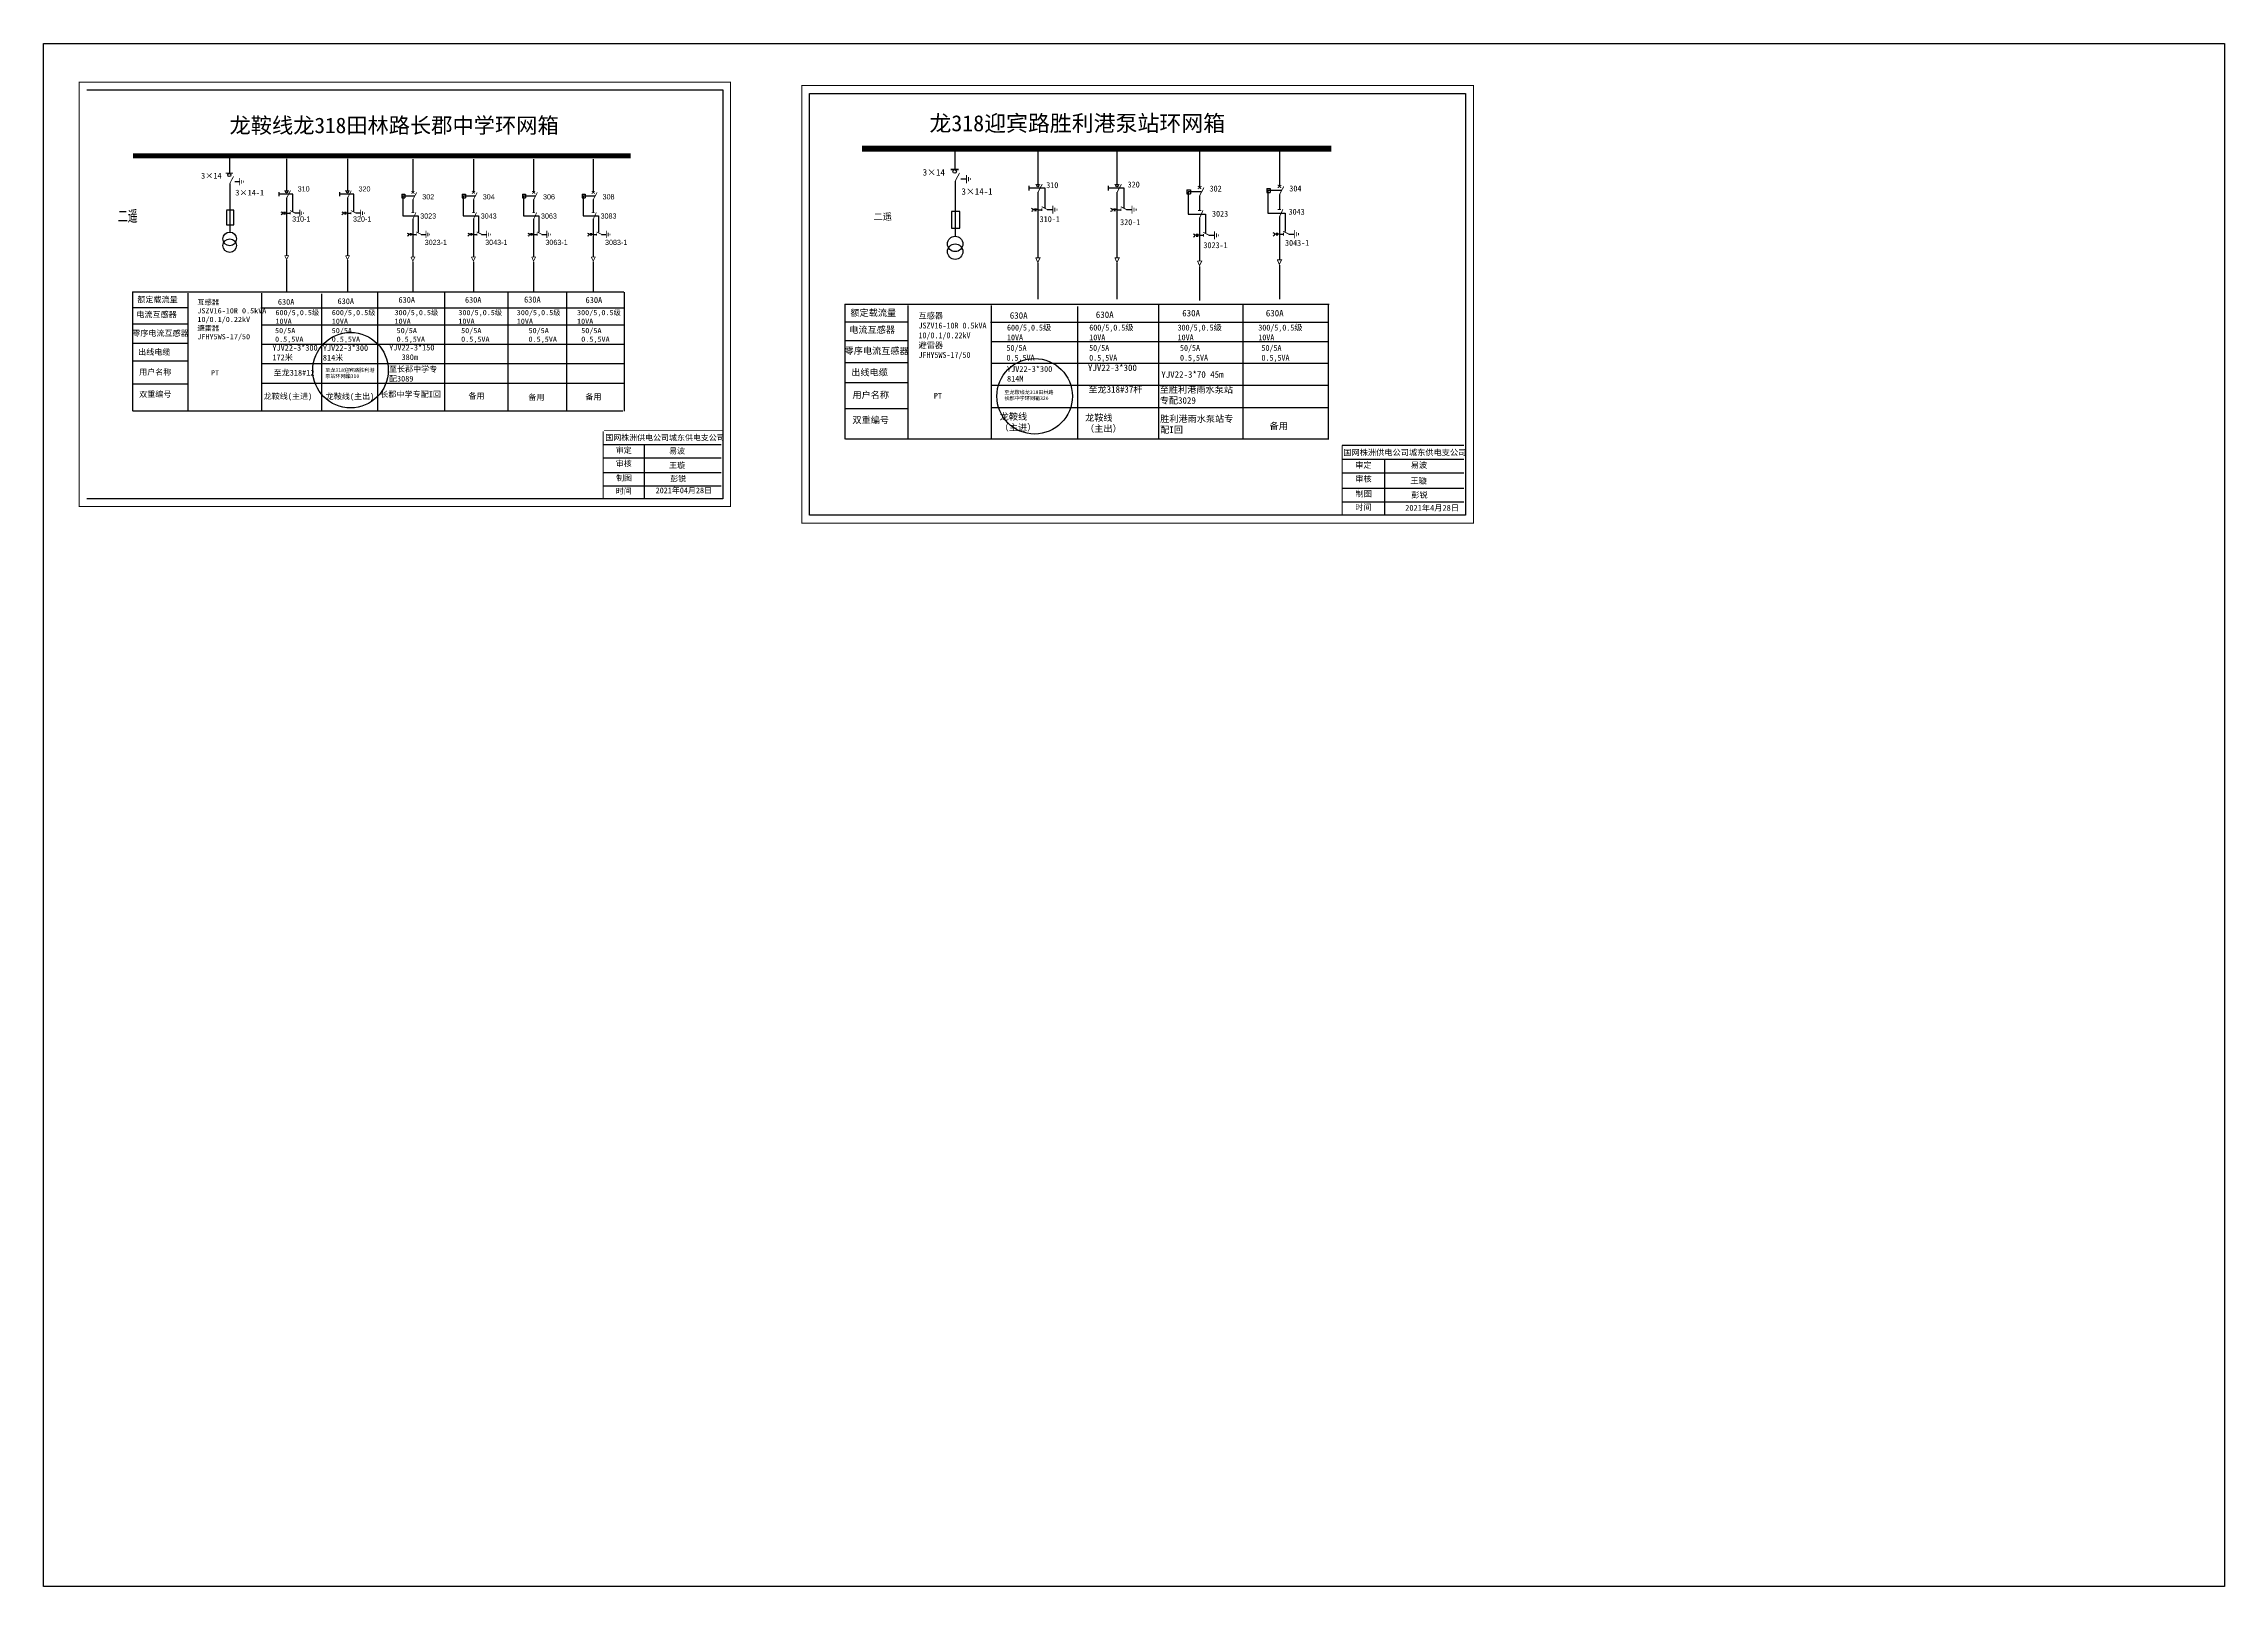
# Model space of a CAD drawing. Extents: x -194 to 226, y -192 to 105.
import ezdxf

# ---------------------------------------------------------------- set-up
doc = ezdxf.new("R2010")
doc.units = 0
doc.header["$LTSCALE"] = 0.774411
doc.linetypes.add('ACAD_ISO02W100', pattern=[15, 12, -3])
doc.linetypes.add('CENTER', pattern=[50.8, 31.75, -6.35, 6.35, -6.35])
doc.layers.get('0').update_dxf_attribs({"linetype": 'CONTINUOUS'})
doc.layers.get('DEFPOINTS').update_dxf_attribs({"linetype": 'CONTINUOUS'})
doc.layers.add('2', color=7, linetype='CONTINUOUS')
doc.layers.add('3', color=7, linetype='CONTINUOUS')
doc.styles.add('hztxt_txtstyle_0.00_0_0', font='simkai.ttf')
doc.styles.add('hztxt_txtstyle_1.80_0_0', font='', dxfattribs={"height": 1.8, "bigfont": 'hztxt.shx'})
doc.styles.add('hztxt_txtstyle_2.70_0_0', font='simkai.ttf', dxfattribs={"height": 2.7})
doc.styles.add('KaiTi_txtstyle_1.11_0_0', font='simkai.ttf', dxfattribs={"height": 1.109414})
doc.styles.add('字体', font='', dxfattribs={"height": 2.5})
doc.styles.add('宋体', font='', dxfattribs={"width": 0.65})
doc.styles.add('宋体_txtstyle_0.00_0_0', font='')
doc.styles.add('宋体_txtstyle_1.62_0_0', font='', dxfattribs={"height": 1.624467})
doc.styles.add('宋体_txtstyle_1.79_0_0', font='', dxfattribs={"height": 1.786914})
doc.styles.get('hztxt_txtstyle_1.80_0_0').set_extended_font_data('hztxt')
doc.styles.get('字体').set_extended_font_data('SimSun')
doc.styles.get('宋体').set_extended_font_data('SimSun')
doc.styles.get('宋体_txtstyle_0.00_0_0').set_extended_font_data('宋体')
doc.styles.get('宋体_txtstyle_1.62_0_0').set_extended_font_data('宋体')
doc.styles.get('宋体_txtstyle_1.79_0_0').set_extended_font_data('宋体')

# ---------------------------------------------------------------- blocks, each defined once
blk = doc.blocks.new('JD')
for points in [[(-2, 0.2), (-2, -0.2), (2, 0.2), (2, -0.2)], [(1, -1.2), (1, -0.8), (-1, -1.2), (-1, -0.8)], [(-0.5, -1.8), (-0.5, -2.2), (0.5, -1.8), (0.5, -2.2)]]:
    blk.add_trace(points)

msp = doc.modelspace()

# ---------------------------------------------------------------- linework, layer by layer
at = {"color": 0}
for p, q in [((-194.22, 105.09), (225.78, 105.09)), ((-18.7, 84.65), (-18.7, 80.92)), ((-2.75, 84.94), (-2.75, 78.01)), ((12.5, 84.94), (12.5, 78.01)), ((28.39, 84.63), (28.39, 77.35)), ((43.77, 84.84), (43.77, 77.56)), ((-158.41, 83.48), (-158.41, 80.19)), ((-147.42, 82.88), (-147.42, 76.77)), ((-135.7, 82.88), (-135.7, 76.77)), ((-123.12, 82.85), (-123.12, 76.43)), ((-111.46, 82.85), (-111.46, 76.43)), ((-99.86, 82.85), (-99.86, 76.43)), ((-88.38, 82.85), (-88.38, 76.43)), ((-158.39, 78.16), (-158.39, 68.83)), ((-157.41, 78.53), (-156.47, 78.53)), ((-125.25, 76.08), (-124.65, 76.08)), ((-125.25, 76.08), (-125.25, 75.42)), ((-124.65, 76.08), (-124.65, 75.42)), ((-113.59, 76.08), (-112.99, 76.08)), ((-113.59, 76.08), (-113.59, 75.42)), ((-112.99, 76.08), (-112.99, 75.42)), ((-101.99, 76.08), (-101.39, 76.08)), ((-101.99, 76.08), (-101.99, 75.42)), ((-101.39, 76.08), (-101.39, 75.42)), ((-90.51, 76.08), (-89.92, 76.08)), ((-90.51, 76.08), (-90.51, 75.42)), ((-89.92, 76.08), (-89.92, 75.42)), ((-18.68, 78.61), (-18.68, 68.03)), ((-17.56, 79.03), (-16.5, 79.03)), ((-2.75, 76.47), (-2.75, 63.88)), ((12.5, 76.47), (12.5, 63.88)), ((25.98, 76.96), (26.66, 76.96)), ((25.98, 76.96), (25.98, 76.2)), ((25.98, 76.2), (26.66, 76.2)), ((26.66, 76.96), (26.66, 76.2)), ((28.39, 75.8), (28.39, 73)), ((41.35, 77.17), (42.03, 77.17)), ((41.35, 77.17), (41.35, 76.42)), ((41.35, 76.42), (42.03, 76.42)), ((42.03, 77.17), (42.03, 76.42)), ((43.77, 76.02), (43.77, 73.21)), ((-147.42, 75.41), (-147.42, 64.3)), ((-147.42, 72.46), (-146.73, 72.46)), ((-145.83, 72.48), (-144.89, 72.48)), ((-135.7, 75.41), (-135.7, 64.3)), ((-135.7, 72.46), (-135.01, 72.46)), ((-134.11, 72.48), (-133.17, 72.48)), ((-125.25, 75.42), (-124.65, 75.42)), ((-123.12, 75.07), (-123.12, 72.59)), ((-113.59, 75.42), (-112.99, 75.42)), ((-111.46, 75.07), (-111.46, 72.59)), ((-101.99, 75.42), (-101.39, 75.42)), ((-99.86, 75.07), (-99.86, 72.59)), ((-90.51, 75.42), (-89.92, 75.42)), ((-88.38, 75.07), (-88.38, 72.59)), ((-2.75, 73.12), (-1.96, 73.12)), ((-0.94, 73.15), (0.13, 73.15)), ((12.5, 73.12), (13.28, 73.12)), ((14.31, 73.15), (15.37, 73.15)), ((28.39, 71.59), (28.39, 63.3)), ((43.77, 71.81), (43.77, 63.52)), ((-123.12, 71.35), (-123.12, 64.05)), ((-123.12, 68.35), (-122.43, 68.35)), ((-121.52, 68.37), (-120.58, 68.37)), ((-111.46, 71.35), (-111.46, 64.05)), ((-111.46, 68.35), (-110.77, 68.35)), ((-109.86, 68.37), (-108.92, 68.37)), ((-99.86, 71.35), (-99.86, 64.05)), ((-99.86, 68.35), (-99.17, 68.35)), ((-98.27, 68.37), (-97.33, 68.37)), ((-88.38, 71.35), (-88.38, 64.05)), ((-88.38, 68.35), (-87.69, 68.35)), ((-86.79, 68.37), (-85.85, 68.37)), ((28.39, 68.19), (29.18, 68.19)), ((30.2, 68.21), (31.27, 68.21)), ((43.77, 68.4), (44.55, 68.4)), ((45.58, 68.43), (46.64, 68.43)), ((-166.39, 51.05), (-177.09, 51.05)), ((-166.35, 54.2), (-177.05, 54.2)), ((-27.7, 51.44), (-39.85, 51.44)), ((-166.39, 47.34), (-177.09, 47.34)), ((-27.75, 47.87), (-39.89, 47.87)), ((-166.43, 43.95), (-177.13, 43.95)), ((-27.75, 43.65), (-39.89, 43.65)), ((-166.39, 39.54), (-177.09, 39.54)), ((-27.8, 39.81), (-39.94, 39.81)), ((-27.75, 34.81), (-39.89, 34.81))]:
    msp.add_line(p, q, dxfattribs=at)
for p, q in [((-194.22, -191.91), (-194.22, 105.09)), ((225.78, 105.09), (225.78, -191.91)), ((225.78, -191.91), (-194.22, -191.91))]:
    msp.add_line(p, q)
at = {"color": 0, "linetype": 'ACAD_ISO02W100'}
for p, q in [((-122.82, 75.74), (-125.06, 75.74)), ((-125.06, 75.74), (-125.06, 71.93)), ((-111.16, 75.74), (-113.4, 75.74)), ((-113.4, 75.74), (-113.4, 71.93)), ((-99.56, 75.74), (-101.8, 75.74)), ((-101.8, 75.74), (-101.8, 71.93)), ((-88.08, 75.74), (-90.32, 75.74)), ((-90.32, 75.74), (-90.32, 71.93)), ((28.73, 76.56), (26.19, 76.56)), ((26.19, 76.56), (26.19, 72.24)), ((44.11, 76.78), (41.57, 76.78)), ((41.57, 76.78), (41.57, 72.46)), ((-125.06, 71.93), (-122.1, 71.93)), ((-122.1, 71.93), (-122.1, 68.78)), ((-113.4, 71.93), (-110.44, 71.93)), ((-110.44, 71.93), (-110.44, 68.78)), ((-101.8, 71.93), (-98.85, 71.93)), ((-98.85, 71.93), (-98.85, 68.78)), ((-90.32, 71.93), (-87.37, 71.93)), ((-87.37, 71.93), (-87.37, 68.78)), ((26.19, 72.24), (29.54, 72.24)), ((29.54, 72.24), (29.54, 68.68)), ((41.57, 72.46), (44.92, 72.46)), ((44.92, 72.46), (44.92, 68.89))]:
    msp.add_line(p, q, dxfattribs=at)
at = {"color": 0, "linetype": 'CENTER'}
for p, q in [((-147.42, 63.41), (-147.42, 57.27)), ((-135.7, 63.41), (-135.7, 57.27)), ((-123.11, 63.07), (-123.11, 57.3)), ((-111.45, 63.07), (-111.45, 57.3)), ((-99.86, 63.07), (-99.86, 57.3)), ((-88.38, 63.07), (-88.38, 57.3)), ((-2.74, 62.86), (-2.74, 55.9)), ((12.5, 62.86), (12.5, 55.9)), ((28.4, 62.19), (28.4, 55.66)), ((43.77, 62.41), (43.77, 55.87))]:
    msp.add_line(p, q, dxfattribs=at)
at = {"color": 0, "linetype": 'Continuous'}
for p, q in [((-177.12, 57.28), (-82.45, 57.28)), ((-177.07, 34.34), (-177.07, 57.28)), ((-166.45, 57.04), (-166.45, 34.35)), ((-152.24, 57.04), (-152.24, 34.35)), ((-140.72, 56.89), (-140.72, 34.36)), ((-129.89, 57.24), (-129.89, 34.35)), ((-117, 57.24), (-117, 34.35)), ((-104.8, 57.23), (-104.8, 34.33)), ((-93.53, 57.15), (-93.53, 34.25)), ((-82.4, 57.27), (-82.4, 34.33)), ((-39.92, 54.93), (53.34, 54.93)), ((-39.87, 28.91), (-39.87, 54.93)), ((-27.81, 54.65), (-27.81, 28.91)), ((-11.7, 54.65), (-11.7, 28.91)), ((20.5, 54.88), (20.5, 28.92)), ((36.72, 54.88), (36.72, 28.92)), ((53.16, 54.87), (53.16, 28.9)), ((-152.41, 54.22), (-82.42, 54.22)), ((-152.24, 50.92), (-82.4, 50.92)), ((-11.89, 51.46), (53.16, 51.46)), ((4.91, 54.48), (4.91, 28.93)), ((-152.24, 47.24), (-82.51, 47.24)), ((-11.7, 47.72), (53.16, 47.72)), ((-152.24, 43.51), (-82.32, 43.51)), ((-11.7, 43.54), (53.16, 43.54)), ((-152.24, 39.72), (-82.42, 39.72)), ((-11.7, 39.31), (53.16, 39.31)), ((-82.66, 34.34), (-177, 34.34)), ((-11.7, 35.01), (53.16, 35.01)), ((-86.46, 27.94), (-63.71, 27.94)), ((-86.46, 25.35), (-63.71, 25.35)), ((-78.57, 27.95), (-78.57, 17.6)), ((53.16, 28.91), (-39.78, 28.91)), ((55.86, 27.79), (79.32, 27.79)), ((-86.46, 22.52), (-63.71, 22.52)), ((55.86, 25.11), (79.32, 25.11)), ((55.86, 22.44), (79.32, 22.44)), ((64, 25.08), (64, 14.45)), ((-86.46, 19.93), (-63.71, 19.93)), ((55.86, 19.53), (79.32, 19.53)), ((55.86, 16.85), (79.32, 16.85))]:
    msp.add_line(p, q, dxfattribs=at)
for points, const_width in [([(-187.4, 97.66), (-61.92, 97.66), (-61.92, 15.96), (-187.4, 15.96)], 0.182), ([(-48.22, 97.01), (81.17, 97.01), (81.17, 12.76), (-48.22, 12.76)], 0.188)]:
    msp.add_lwpolyline(points, close=True, dxfattribs=dict(at, const_width=const_width))
msp.add_lwpolyline([(-185.93, 96.19), (-63.4, 96.19), (-63.4, 17.44), (-185.93, 17.44)], dxfattribs=at)
msp.add_lwpolyline([(-46.7, 95.49), (79.65, 95.49), (79.65, 14.28), (-46.7, 14.28)], close=True, dxfattribs=at)
at = {"color": 0}
for points, const_width in [([(-36.61, 84.86), (53.79, 84.86)], 1.13), ([(-177, 83.48), (-81.15, 83.48)], 0.998), ([(-159.16, 80.15), (-157.76, 80.15)], 0.238), ([(-19.55, 80.86), (-17.96, 80.86)], 0.27), ([(-18.68, 78.57), (-17.83, 80.18)], 0.17), ([(-158.39, 78.12), (-157.64, 79.54)], 0.15), ([(-147.86, 76.75), (-146.98, 76.75)], 0.15), ([(-147.42, 75.37), (-146.67, 76.79)], 0.15), ([(-136.15, 76.75), (-135.26, 76.75)], 0.15), ([(-135.7, 75.37), (-134.96, 76.79)], 0.15), ([(-123.4, 76.21), (-122.79, 76.66)], 0.15), ([(-123.4, 76.71), (-122.81, 76.22)], 0.15), ([(-123.12, 75.03), (-122.37, 76.45)], 0.15), ([(-111.74, 76.21), (-111.13, 76.66)], 0.15), ([(-111.74, 76.71), (-111.15, 76.22)], 0.15), ([(-111.46, 75.03), (-110.71, 76.45)], 0.15), ([(-100.15, 76.21), (-99.54, 76.66)], 0.15), ([(-100.14, 76.71), (-99.55, 76.22)], 0.15), ([(-99.86, 75.03), (-99.11, 76.45)], 0.15), ([(-88.66, 76.71), (-88.08, 76.22)], 0.15), ([(-88.67, 76.21), (-88.06, 76.66)], 0.15), ([(-88.38, 75.03), (-87.63, 76.45)], 0.15), ([(-3.25, 77.99), (-2.25, 77.99)], 0.17), ([(-2.75, 76.42), (-1.9, 78.03)], 0.17), ([(12, 77.99), (13, 77.99)], 0.17), ([(12.5, 76.42), (13.35, 78.03)], 0.17), ([(28.07, 77.1), (28.76, 77.61)], 0.17), ([(28.08, 77.66), (28.74, 77.11)], 0.17), ([(28.39, 75.76), (29.24, 77.37)], 0.17), ([(43.45, 77.31), (44.14, 77.83)], 0.17), ([(43.45, 77.88), (44.12, 77.32)], 0.17), ([(43.77, 75.98), (44.62, 77.59)], 0.17), ([(-146.77, 72.96), (-145.77, 72.46)], 0.15), ([(-146.73, 72.69), (-146.73, 72.23)], 0.15), ([(-135.05, 72.96), (-134.05, 72.46)], 0.15), ([(-135.01, 72.69), (-135.01, 72.23)], 0.15), ([(-123.39, 72.55), (-122.83, 72.55)], 0.15), ([(-123.15, 71.17), (-122.52, 72.58)], 0.15), ([(-111.73, 72.55), (-111.17, 72.55)], 0.15), ([(-111.49, 71.17), (-110.86, 72.58)], 0.15), ([(-100.13, 72.55), (-99.57, 72.55)], 0.15), ([(-99.89, 71.17), (-99.26, 72.58)], 0.15), ([(-88.65, 72.55), (-88.1, 72.55)], 0.15), ([(-88.41, 71.17), (-87.78, 72.58)], 0.15), ([(-2.01, 73.69), (-0.88, 73.12)], 0.17), ([(-1.96, 73.39), (-1.96, 72.86)], 0.17), ([(13.24, 73.69), (14.37, 73.12)], 0.17), ([(13.28, 73.39), (13.28, 72.86)], 0.17), ([(28.09, 72.95), (28.72, 72.95)], 0.17), ([(28.36, 71.39), (29.07, 72.99)], 0.17), ([(43.47, 73.17), (44.09, 73.17)], 0.17), ([(43.74, 71.6), (44.45, 73.2)], 0.17), ([(-122.46, 68.85), (-121.47, 68.35)], 0.15), ([(-122.43, 68.58), (-122.43, 68.12)], 0.15), ([(-110.81, 68.85), (-109.81, 68.35)], 0.15), ([(-110.77, 68.58), (-110.77, 68.12)], 0.15), ([(-99.21, 68.85), (-98.21, 68.35)], 0.15), ([(-99.17, 68.58), (-99.17, 68.12)], 0.15), ([(-87.73, 68.85), (-86.73, 68.35)], 0.15), ([(-87.69, 68.58), (-87.69, 68.12)], 0.15), ([(29.13, 68.76), (30.27, 68.19)], 0.17), ([(29.18, 68.45), (29.18, 67.93)], 0.17), ([(44.51, 68.97), (45.64, 68.4)], 0.17), ([(44.55, 68.67), (44.55, 68.14)], 0.17), ([(-147.79, 64.28), (-147.03, 64.28), (-147.42, 63.51), (-147.78, 64.3)], 0.15), ([(-136.07, 64.28), (-135.31, 64.28), (-135.7, 63.51), (-136.06, 64.3)], 0.15), ([(-123.48, 64), (-122.72, 64), (-123.11, 63.23), (-123.48, 64.02)], 0.15), ([(-111.83, 64), (-111.06, 64), (-111.45, 63.23), (-111.82, 64.02)], 0.15), ([(-100.23, 64), (-99.47, 64), (-99.86, 63.23), (-100.22, 64.02)], 0.15), ([(-88.75, 64), (-87.99, 64), (-88.38, 63.23), (-88.74, 64.02)], 0.15), ([(-3.17, 63.85), (-2.3, 63.85), (-2.74, 62.98), (-3.16, 63.87)], 0.17), ([(12.08, 63.85), (12.95, 63.85), (12.5, 62.98), (12.09, 63.87)], 0.17), ([(27.98, 63.25), (28.84, 63.25), (28.4, 62.38), (27.99, 63.27)], 0.17), ([(43.35, 63.47), (44.22, 63.47), (43.77, 62.59), (43.36, 63.48)], 0.17)]:
    msp.add_lwpolyline(points, dxfattribs=dict(at, const_width=const_width))
for points in [[(-148.93, 76.52), (-148.93, 75.69)], [(-137.21, 76.52), (-137.21, 75.69)], [(-4.46, 77.73), (-4.46, 76.79)], [(10.79, 77.73), (10.79, 76.79)], [(-158.98, 72.99), (-158.98, 70.19), (-157.6, 70.19), (-157.6, 73.03), (-158.98, 73.03)], [(-147.93, 72.47), (-148.24, 72.47)], [(-147.93, 72.68), (-147.93, 72.22)], [(-147.79, 72.68), (-147.79, 72.22)], [(-147.42, 72.47), (-147.79, 72.47)], [(-136.21, 72.47), (-136.52, 72.47)], [(-136.21, 72.68), (-136.21, 72.22)], [(-136.07, 72.68), (-136.07, 72.22)], [(-135.71, 72.47), (-136.07, 72.47)], [(-19.35, 72.75), (-19.35, 69.58), (-17.78, 69.58), (-17.78, 72.79), (-19.35, 72.79)], [(-3.32, 73.13), (-3.68, 73.13)], [(-3.32, 73.37), (-3.32, 72.85)], [(-3.16, 73.37), (-3.16, 72.85)], [(-2.75, 73.13), (-3.16, 73.13)], [(11.93, 73.13), (11.57, 73.13)], [(11.93, 73.37), (11.93, 72.85)], [(12.09, 73.37), (12.09, 72.85)], [(12.5, 73.13), (12.09, 73.13)], [(-123.62, 68.36), (-123.94, 68.36)], [(-123.62, 68.57), (-123.62, 68.12)], [(-123.48, 68.57), (-123.48, 68.12)], [(-123.12, 68.36), (-123.48, 68.36)], [(-111.96, 68.36), (-112.28, 68.36)], [(-111.96, 68.57), (-111.96, 68.12)], [(-111.82, 68.57), (-111.82, 68.12)], [(-111.46, 68.36), (-111.82, 68.36)], [(-100.36, 68.36), (-100.68, 68.36)], [(-100.36, 68.57), (-100.36, 68.12)], [(-100.22, 68.57), (-100.22, 68.12)], [(-99.86, 68.36), (-100.22, 68.36)], [(-88.89, 68.36), (-89.2, 68.36)], [(-88.89, 68.57), (-88.89, 68.12)], [(-88.75, 68.57), (-88.75, 68.12)], [(-88.39, 68.36), (-88.75, 68.36)], [(27.82, 68.2), (27.46, 68.2)], [(27.82, 68.44), (27.82, 67.92)], [(27.98, 68.44), (27.98, 67.92)], [(28.39, 68.2), (27.98, 68.2)], [(43.2, 68.41), (42.84, 68.41)], [(43.2, 68.65), (43.2, 68.14)], [(43.36, 68.65), (43.36, 68.14)], [(43.77, 68.41), (43.36, 68.41)]]:
    msp.add_lwpolyline(points, dxfattribs=at)
at = {"color": 0, "linetype": 'ACAD_ISO02W100'}
for points in [[(-146.2, 72.69), (-146.2, 76.11), (-148.93, 76.11)], [(-134.48, 72.69), (-134.48, 76.11), (-137.21, 76.11)], [(-1.36, 73.39), (-1.36, 77.26), (-4.46, 77.26)], [(13.89, 73.39), (13.89, 77.26), (10.79, 77.26)]]:
    msp.add_lwpolyline(points, dxfattribs=at)
at = {"color": 0}
for points in [[(-148.51, 72.72, -0.877934), (-148.5, 72.12)], [(-136.79, 72.72, -0.877934), (-136.78, 72.12)], [(-3.98, 73.42, -0.877934), (-3.97, 72.74)], [(11.27, 73.42, -0.877934), (11.28, 72.74)], [(-124.2, 68.62, -0.877934), (-124.19, 68.01)], [(-112.55, 68.62, -0.877934), (-112.53, 68.01)], [(-100.95, 68.62, -0.877934), (-100.94, 68.01)], [(-89.47, 68.62, -0.877934), (-89.46, 68.01)], [(27.16, 68.49, -0.877934), (27.17, 67.8)], [(42.54, 68.7, -0.877934), (42.55, 68.02)]]:
    msp.add_lwpolyline(points, format="xyb", dxfattribs=at)
at = {"color": 0, "linetype": 'Continuous'}
for points, const_width in [([(-86.46, 30.44), (-86.48, 17.64)], 0.182), ([(-86.28, 30.58), (-63.53, 30.58)], 0.182), ([(55.81, 27.8), (79.27, 27.8)], 0.188), ([(55.86, 27.78), (55.85, 14.5)], 0.188)]:
    msp.add_lwpolyline(points, dxfattribs=dict(at, const_width=const_width))
at = {"color": 0}
for centre, radius in [((-158.46, 79.81), 0.305), ((-18.75, 80.48), 0.345), ((-147.42, 76.54), 0.192), ((-135.7, 76.54), 0.192), ((-2.75, 77.75), 0.218), ((12.5, 77.75), 0.218)]:
    msp.add_circle(centre, radius, dxfattribs=at)
at = {"color": 1, "linetype": 'Continuous'}
for centre in [(-135.11, 42.22), (-3.36, 37.2)]:
    msp.add_circle(centre, 7.27, dxfattribs=at)
at = {"layer": '2', "color": 0}
for centre, radius in [((-158.38, 67.5), 1.31), ((-158.38, 66.2), 1.31), ((-18.67, 66.52), 1.48), ((-18.67, 65.04), 1.48)]:
    msp.add_circle(centre, radius, dxfattribs=at)

# ---------------------------------------------------------------- block references
at = {"color": 0, "rotation": 90}
for p, xscale, yscale, zscale in [((-156.45, 78.5), 0.3494655254594932, 0.3494655254594932, 0.3494655254595134), ((-16.48, 79), 0.3963764261696419, 0.3963764261696419, 0.3963764261696722), ((-144.88, 72.45), 0.3494655254594932, 0.3494655254594932, 0.3494655254595134), ((-133.16, 72.45), 0.3494655254594932, 0.3494655254594932, 0.3494655254595134), ((0.14, 73.12), 0.3963764261696419, 0.3963764261696419, 0.3963764261696722), ((15.39, 73.12), 0.3963764261696419, 0.3963764261696419, 0.3963764261696722), ((-120.57, 68.35), 0.3494655254594932, 0.3494655254594932, 0.3494655254595134), ((-108.91, 68.35), 0.3494655254594932, 0.3494655254594932, 0.3494655254595134), ((-97.31, 68.35), 0.3494655254594932, 0.3494655254594932, 0.3494655254595134), ((-85.84, 68.35), 0.3494655254594932, 0.3494655254594932, 0.3494655254595134), ((31.28, 68.18), 0.3963764261696419, 0.3963764261696419, 0.3963764261696722), ((46.66, 68.4), 0.3963764261696419, 0.3963764261696419, 0.3963764261696722)]:
    msp.add_blockref('JD', p, dxfattribs=dict(at, xscale=xscale, yscale=yscale, zscale=zscale))

# ---------------------------------------------------------------- texts
at = {"color": 0, "linetype": 'Continuous'}
for s, height, style, p in [('3×14', 1.109, 'hztxt_txtstyle_2.70_0_0', (-163.9, 79.1)), ('3×14', 1.258, '宋体_txtstyle_1.79_0_0', (-24.92, 79.68)), ('3×14-1', 1.109, 'hztxt_txtstyle_2.70_0_0', (-157.31, 75.85)), ('3×14-1', 1.258, '宋体_txtstyle_1.79_0_0', (-17.45, 75.99)), ('310', 1.144, '宋体_txtstyle_1.62_0_0', (-1.13, 77.27)), ('320', 1.144, '宋体_txtstyle_1.62_0_0', (14.55, 77.39)), ('302', 1.144, '宋体_txtstyle_1.62_0_0', (30.33, 76.61)), ('304', 1.144, '宋体_txtstyle_1.62_0_0', (45.69, 76.63)), ('310-1', 1.144, '宋体_txtstyle_1.62_0_0', (-2.39, 70.72)), ('3023', 1.144, '宋体_txtstyle_1.62_0_0', (30.8, 71.77)), ('3043', 1.144, '宋体_txtstyle_1.62_0_0', (45.55, 72.14)), ('320-1', 1.144, '宋体_txtstyle_1.62_0_0', (13.11, 70.14)), ('3043-1', 1.144, '宋体_txtstyle_1.62_0_0', (44.86, 66.16)), ('3023-1', 1.144, '宋体_txtstyle_1.62_0_0', (29.15, 65.71))]:
    msp.add_text(s, height=height, dxfattribs=dict(at, style=style)).set_placement(p)
at = {"color": 0, "style": 'hztxt_txtstyle_1.80_0_0'}
for s, p in [('310', (-145.29, 76.62)), ('320', (-133.57, 76.62)), ('302', (-121.3, 75.1)), ('304', (-109.64, 75.1)), ('306', (-98.04, 75.1)), ('308', (-86.57, 75.1)), ('310-1', (-146.36, 70.82)), ('320-1', (-134.64, 70.82)), ('3023', (-121.69, 71.4)), ('3043', (-110.04, 71.4)), ('3063', (-98.44, 71.4)), ('3083', (-86.96, 71.4)), ('3023-1', (-120.83, 66.33)), ('3043-1', (-109.18, 66.33)), ('3063-1', (-97.58, 66.33)), ('3083-1', (-86.1, 66.33))]:
    msp.add_text(s, height=0.998, dxfattribs=at).set_placement(p)
at = {"color": 0, "linetype": 'Continuous', "attachment_point": 1}
for s, insert, char_height, width, style in [('{\\C256;龙鞍线龙318田林路长郡中学环网箱}', (-158.43, 90.85), 3, 90.5642, '字体'), ('{\\fSimSun|b0|i0|c134|p2;额定载流量}', (-176.17, 56.37), 1.1094, 17.8852, 'hztxt_txtstyle_2.70_0_0'), ('\\A1;{\\fSimSun|b0|i0|c134|p2;互感器\\PJSZV16-10R 0.5kVA\\P10/0.1/0.22kV\\P避雷器\\PJFHY5WS-17/50}', (-164.61, 55.82), 0.9985, 18.4113, 'hztxt_txtstyle_2.70_0_0'), ('{\\fSimSun|b0|i0|c134|p2;630A}', (-149.1, 55.92), 1.1094, 17.8852, 'hztxt_txtstyle_2.70_0_0'), ('{\\fSimSun|b0|i0|c134|p2;630A}', (-137.61, 56.05), 1.1094, 17.8852, 'hztxt_txtstyle_2.70_0_0'), ('{\\fSimSun|b0|i0|c134|p2;630A}', (-125.87, 56.31), 1.1094, 17.8852, 'hztxt_txtstyle_2.70_0_0'), ('{\\fSimSun|b0|i0|c134|p2;630A}', (-113.07, 56.31), 1.1094, 17.8852, 'hztxt_txtstyle_2.70_0_0'), ('{\\fSimSun|b0|i0|c134|p2;630A}', (-101.69, 56.4), 1.1757, 9.454, 'hztxt_txtstyle_0.00_0_0'), ('{\\fSimSun|b0|i0|c134|p2;630A}', (-89.84, 56.31), 1.1757, 9.454, 'hztxt_txtstyle_0.00_0_0'), ('{\\fSimSun|b0|i0|c134|p2;电流互感器}', (-176.36, 53.49), 1.1094, 17.8852, 'hztxt_txtstyle_2.70_0_0'), ('{\\fSimSun|b0|i0|c134|p2;50/5A\\P0.5,5VA}', (-149.65, 50.35), 0.9985, 17.8852, 'hztxt_txtstyle_2.70_0_0'), ('\\A1;{\\fSimSun|b0|i0|c134|p2;600/5,0.5级\\P10VA}', (-149.57, 53.81), 0.9985, 18.4113, 'hztxt_txtstyle_2.70_0_0'), ('{\\fSimSun|b0|i0|c134|p2;50/5A\\P0.5,5VA}', (-138.74, 50.35), 0.9985, 17.8852, 'hztxt_txtstyle_2.70_0_0'), ('\\A1;{\\fSimSun|b0|i0|c134|p2;600/5,0.5级\\P10VA}', (-138.73, 53.81), 0.9985, 18.4113, 'hztxt_txtstyle_2.70_0_0'), ('\\A1;{\\fSimSun|b0|i0|c134|p2;300/5,0.5级\\P10VA}', (-126.64, 53.81), 0.9985, 18.4113, 'hztxt_txtstyle_2.70_0_0'), ('{\\fSimSun|b0|i0|c134|p2;50/5A\\P0.5,5VA}', (-126.24, 50.35), 0.9985, 17.8852, 'hztxt_txtstyle_2.70_0_0'), ('\\A1;{\\fSimSun|b0|i0|c134|p2;300/5,0.5级\\P10VA}', (-114.35, 53.81), 0.9985, 18.4113, 'hztxt_txtstyle_2.70_0_0'), ('{\\fSimSun|b0|i0|c134|p2;50/5A\\P0.5,5VA}', (-113.81, 50.35), 0.9985, 17.8852, 'hztxt_txtstyle_2.70_0_0'), ('\\A1;{\\fSimSun|b0|i0|c134|p2;300/5,0.5级\\P10VA}', (-103.1, 53.81), 0.9985, 18.4113, 'hztxt_txtstyle_2.70_0_0'), ('{\\fSimSun|b0|i0|c134|p2;50/5A\\P0.5,5VA}', (-100.83, 50.35), 0.9985, 17.8852, 'hztxt_txtstyle_2.70_0_0'), ('\\A1;{\\fSimSun|b0|i0|c134|p2;300/5,0.5级\\P10VA}', (-91.49, 53.81), 0.9985, 18.4113, 'hztxt_txtstyle_2.70_0_0'), ('{\\fSimSun|b0|i0|c134|p2;50/5A\\P0.5,5VA}', (-90.68, 50.35), 0.9985, 17.8852, 'hztxt_txtstyle_2.70_0_0'), ('{\\fSimSun|b0|i0|c134|p2;零序电流互感器}', (-177.15, 49.91), 1.1094, 17.8852, 'hztxt_txtstyle_2.70_0_0'), ('{\\fSimSun|b0|i0|c134|p2;出线电缆}', (-176.01, 46.27), 1.1094, 17.8852, 'hztxt_txtstyle_2.70_0_0'), ('{\\fSimSun|b0|i0|c134|p2;YJV22-3*300\\P172米}', (-150.16, 47.09), 1.1094, 17.8852, 'hztxt_txtstyle_2.70_0_0'), ('{\\fSimSun|b0|i0|c134|p2;YJV22-3*300\\P814米}', (-140.44, 47.04), 1.1094, 17.8852, 'hztxt_txtstyle_2.70_0_0'), ('{\\fSimSun|b0|i0|c134|p2;YJV22-3*150\\P   380m}', (-127.67, 47.13), 1.1094, 9.2379, 'hztxt_txtstyle_2.70_0_0'), ('{\\fSimSun|b0|i0|c134|p2;用户名称}', (-175.82, 42.42), 1.1094, 17.8852, 'hztxt_txtstyle_2.70_0_0'), ('{\\fSimSun|b0|i0|c134|p2;PT}', (-162, 42.22), 1.0024, 7.7986, 'hztxt_txtstyle_0.00_0_0'), ('{\\fSimSun|b0|i0|c134|p2;至龙318#12}', (-149.92, 42.29), 1.1094, 9.6036, 'hztxt_txtstyle_2.70_0_0'), ('{\\fSimSun|b0|i0|c134|p2;\\C256;至龙318迎宾路胜利港泵站环网箱310}', (-139.98, 42.59), 0.7, 9.6036, 'hztxt_txtstyle_2.70_0_0'), ('{\\fSimSun|b0|i0|c134|p2;双重编号}', (-175.82, 38.16), 1.1094, 17.8852, 'hztxt_txtstyle_2.70_0_0'), ('{\\fSimSun|b0|i0|c134|p2;龙鞍线(主进)}', (-151.85, 37.77), 1.1094, 12.4276, 'hztxt_txtstyle_2.70_0_0'), ('{\\fSimSun|b0|i0|c134|p2;龙鞍线(主出)}', (-139.89, 37.73), 1.1094, 12.4276, 'hztxt_txtstyle_2.70_0_0'), ('{\\fSimSun|b0|i0|c134|p2;长郡中学专配I回}', (-129.37, 38.13), 1.1094, 12.4276, 'hztxt_txtstyle_2.70_0_0'), ('{\\fSimSun|b0|i0|c134|p2;备用}', (-112.4, 37.81), 1.1094, 12.4276, 'hztxt_txtstyle_2.70_0_0'), ('{\\fSimSun|b0|i0|c134|p2;备用}', (-89.88, 37.65), 1.1094, 12.4276, 'hztxt_txtstyle_2.70_0_0'), ('{\\fSimSun|b0|i0|c134|p2;\\C256;至龙鞍线龙318田林路长郡中学环网箱320}', (-9.18, 38.33), 0.7, 9.6036, 'hztxt_txtstyle_2.70_0_0'), ('{\\fSimSun|b0|i0|c134|p2;备用}', (-100.86, 37.58), 1.1094, 12.4276, 'hztxt_txtstyle_2.70_0_0'), ('国网株洲供电公司城东供电支公司', (-86.04, 29.78), 1.0944, 29.9201, '字体'), ('\\f\uffbfﾬￌﾣﾤ_GB2312|b0|i0|c134|p49;审定', (-84.02, 27.37), 1.0944, 8.5588, '字体'), ('易波', (-73.76, 27.22), 1.094, 8.5588, '字体'), ('\\f\uffbfﾬￌﾣﾤ_GB2312|b0|i0|c134|p49;制图', (-83.96, 22.01), 1.0944, 8.5588, '字体'), ('\\f\uffbfﾬￌﾣﾤ_GB2312|b0|i0|c134|p49;审核', (-84.02, 24.79), 1.0944, 8.5588, '字体'), ('王璇', (-73.77, 24.47), 1.094, 8.5588, '字体'), ('彭锐', (-73.54, 21.87), 1.094, 8.5588, '字体'), ('\\f\uffbfﾬￌﾣﾤ_GB2312|b0|i0|c134|p49;时间', (-84.02, 19.5), 1.0944, 8.5588, '字体'), ('2021年04月28日', (-76.35, 19.63), 1.0944, 16.0081, '字体')]:
    msp.add_mtext(s, dxfattribs=dict(at, insert=insert, char_height=char_height, width=width, style=style))
at = {"color": 0, "linetype": 'Continuous', "lineweight": -2, "attachment_point": 1, "style": '宋体_txtstyle_0.00_0_0'}
for s, insert, char_height, width in [('{\\C256;龙318迎宾路胜利港泵站环网箱}', (-23.62, 91.31), 3.0934, 88.4187), ('{\\fSimSun|b0|i0|c134|p2;二遥}', (-34.37, 72.41), 1.2583, 20.2861), ('{\\fSimSun|b0|i0|c134|p2;电流互感器}', (-39.06, 50.63), 1.2583, 20.2861), ('{\\fSimSun|b0|i0|c134|p2;额定载流量}', (-38.84, 53.9), 1.2583, 20.2861), ('\\A1;{\\fSimSun|b0|i0|c134|p2;互感器\\PJSZV16-10R 0.5kVA\\P10/0.1/0.22kV\\P避雷器\\PJFHY5WS-17/50}', (-25.73, 53.27), 1.1325, 20.8827), ('\\A1;{\\fSimSun|b0|i0|c134|p2;600/5,0.5级\\P10VA}', (-8.68, 50.99), 1.1325, 20.8827), ('{\\fSimSun|b0|i0|c134|p2;630A}', (-8.14, 53.38), 1.2583, 20.2861), ('\\A1;{\\fSimSun|b0|i0|c134|p2;600/5,0.5级\\P10VA}', (7.17, 50.99), 1.1325, 20.8827), ('{\\fSimSun|b0|i0|c134|p2;630A}', (8.43, 53.53), 1.2583, 20.2861), ('\\A1;{\\fSimSun|b0|i0|c134|p2;300/5,0.5级\\P10VA}', (24.18, 50.99), 1.1325, 20.8827), ('{\\fSimSun|b0|i0|c134|p2;630A}', (25.07, 53.83), 1.2583, 20.2861), ('\\A1;{\\fSimSun|b0|i0|c134|p2;300/5,0.5级\\P10VA}', (39.72, 50.99), 1.1325, 20.8827), ('{\\fSimSun|b0|i0|c134|p2;630A}', (41.17, 53.83), 1.2583, 20.2861), ('{\\fSimSun|b0|i0|c134|p2;零序电流互感器}', (-39.95, 46.57), 1.2583, 20.2861), ('{\\fSimSun|b0|i0|c134|p2;50/5A\\P0.5,5VA}', (-8.77, 47.07), 1.1325, 20.2861), ('{\\fSimSun|b0|i0|c134|p2;50/5A\\P0.5,5VA}', (7.15, 47.07), 1.1325, 20.2861), ('{\\fSimSun|b0|i0|c134|p2;50/5A\\P0.5,5VA}', (24.64, 47.07), 1.1325, 20.2861), ('{\\fSimSun|b0|i0|c134|p2;50/5A\\P0.5,5VA}', (40.33, 47.07), 1.1325, 20.2861), ('{\\fSimSun|b0|i0|c134|p2;出线电缆}', (-38.67, 42.44), 1.2583, 20.2861), ('YJV22-3*300', (6.92, 43.32), 1.2583, 20.2861), ('YJV22-3*70 45m', (21.04, 42.02), 1.2583, 20.2861), ('{\\fSimSun|b0|i0|c134|p2;用户名称}', (-38.45, 38.08), 1.2583, 20.2861), ('{\\fSimSun|b0|i0|c134|p2;PT}', (-22.77, 37.85), 1.137, 8.8455), ('至龙318#37杆', (6.99, 39.14), 1.258, 12.8159), ('至{\\C256;胜利港雨水泵站专配3029}', (20.74, 39.12), 1.2583, 15.4513), ('龙鞍线\\P（主进）', (-10.09, 33.92), 1.258, 12.8159), ('龙鞍线\\P（主出）', (6.36, 33.7), 1.258, 12.8159), ('{\\C256;胜利港雨水泵站专配I回}', (20.82, 33.48), 1.2583, 15.4513), ('{\\fSimSun|b0|i0|c134|p2;双重编号}', (-38.45, 33.25), 1.2583, 20.2861), ('{\\fSimSun|b0|i0|c134|p2;备用}', (41.89, 32.08), 1.2583, 20.2861), ('国网株洲供电公司城东供电支公司', (56.09, 26.94), 1.1285, 30.8514), ('\\f\uffbfﾬￌﾣﾤ_GB2312|b0|i0|c134|p49;审定', (58.38, 24.53), 1.1285, 8.8251), ('\\f\uffbfﾬￌﾣﾤ_GB2312|b0|i0|c134|p49;审核', (58.38, 21.87), 1.1285, 8.8251), ('王璇', (69.01, 21.48), 1.128, 8.8251), ('{\\fSimSun|b0|i0|c134|p2;易波}', (69.07, 24.51), 1.1285, 8.8251), ('\\f\uffbfﾬￌﾣﾤ_GB2312|b0|i0|c134|p49;制图', (58.44, 19), 1.1285, 8.8251), ('彭锐', (69.18, 18.77), 1.128, 8.8251), ('\\f\uffbfﾬￌﾣﾤ_GB2312|b0|i0|c134|p49;时间', (58.38, 16.41), 1.1285, 8.8251), ('2021年4月28日', (68, 16.28), 1.128, 16.5063)]:
    msp.add_mtext(s, dxfattribs=dict(at, insert=insert, char_height=char_height, width=width))
at = {"color": 7, "linetype": 'Continuous', "insert": (-127.72, 42.99), "char_height": 1.1094, "width": 9.6036, "attachment_point": 1, "style": 'KaiTi_txtstyle_1.11_0_0'}
msp.add_mtext('{\\fSimSun|b0|i0|c134|p2;至长郡中学专配3089}', dxfattribs=at)
at = {"layer": '3', "color": 0, "style": '宋体', "width": 0.65}
msp.add_text('二遥', height=2.143, dxfattribs=at).set_placement((-179.92, 70.83, -0.03))
at = {"layer": 'DEFPOINTS', "color": 7, "linetype": 'Continuous', "lineweight": -2, "insert": (-8.68, 43), "char_height": 1.11, "width": 13.0775, "attachment_point": 1, "style": '宋体_txtstyle_0.00_0_0'}
msp.add_mtext('YJV22-3*300\\P814M', dxfattribs=at)

doc.saveas('drawing.dxf')
